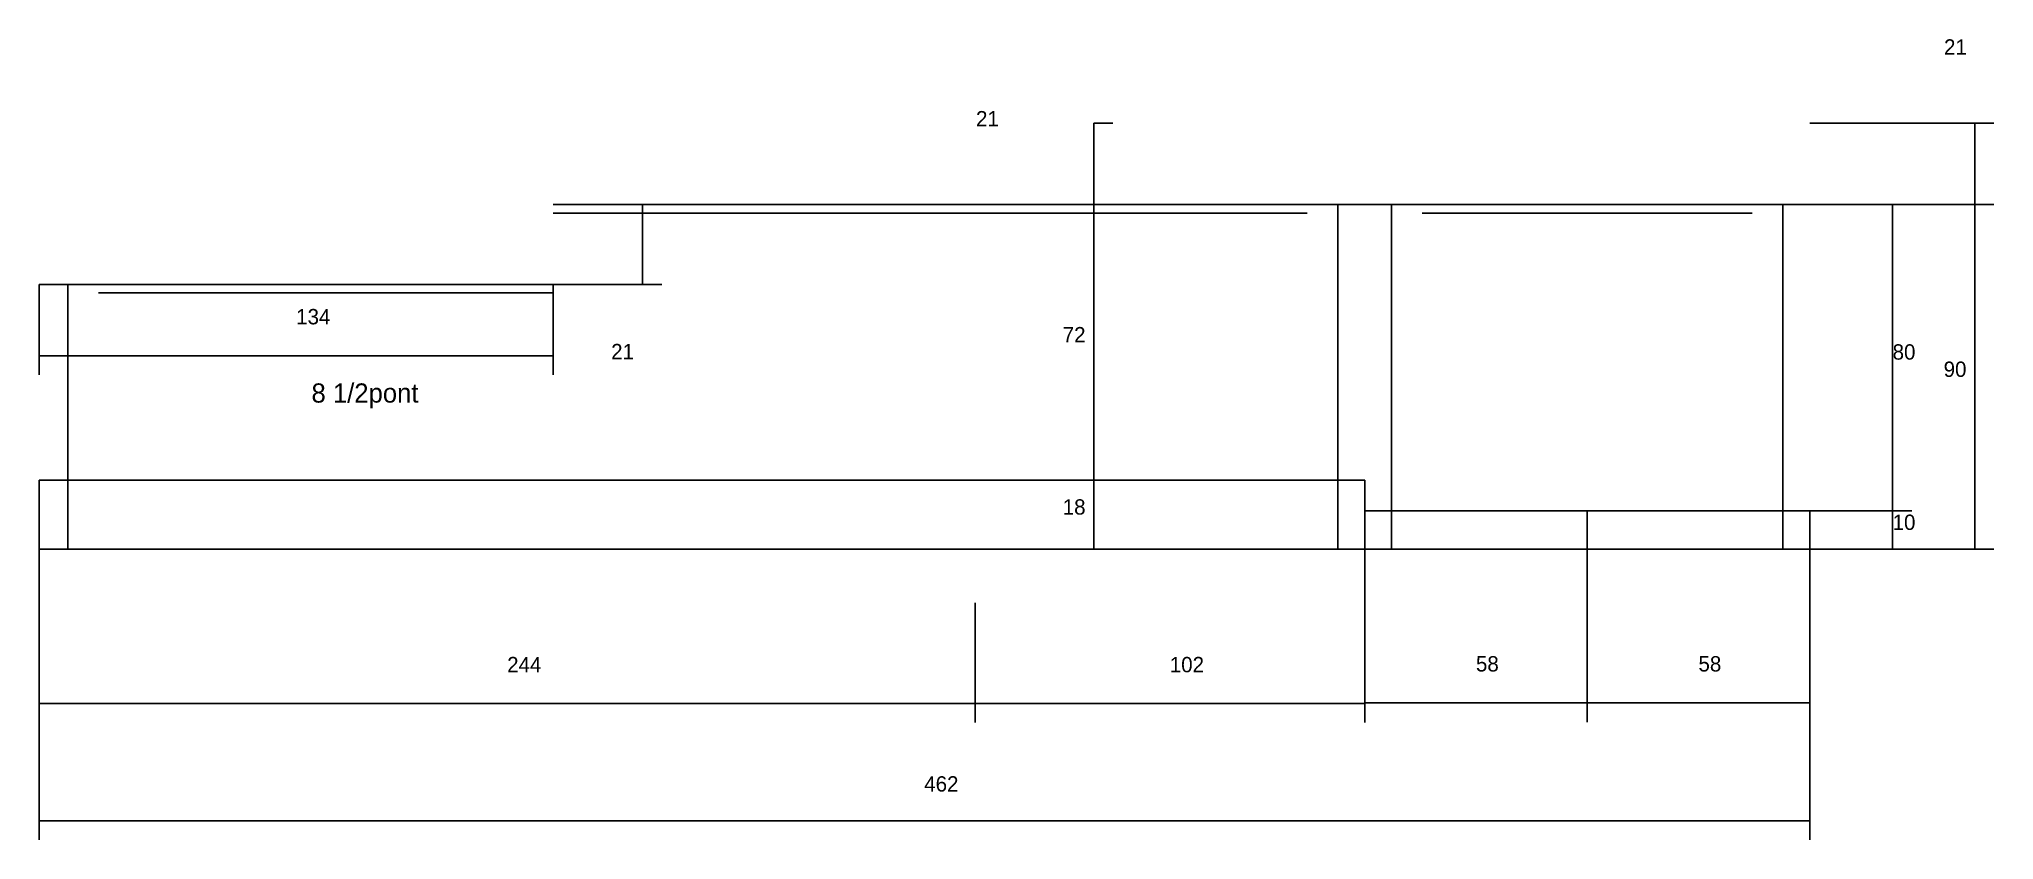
# Model space of a CAD drawing. Header units: metres. Extents: x -2848 to 21926, y -45195 to 1016.
# Drawn here: x 5456 to 5965, y -24523 to -24314 of the extents above; entities that cross this region are included whole.
import ezdxf

# ---------------------------------------------------------------- set-up
doc = ezdxf.new("R2010")
doc.units = ezdxf.units.M
for name, color, linetype in [('COTA', 4, 'Continuous'), ('NOMENCLATURA', 7, 'Continuous'), ('Painéis', 200, 'Continuous'), ('SARR_2.2x7', 40, 'Continuous')]:
    doc.layers.add(name, color=color, linetype=linetype)

msp = doc.modelspace()

# ---------------------------------------------------------------- texts
at = {"layer": 'COTA'}
for s, p in [('21', (5952.4, -24318.5)), ('21', (5700.1, -24337.2)), ('134', (5522.9, -24388.8)), ('72', (5722.7, -24393.5)), ('21', (5605, -24397.9)), ('80', (5939, -24398)), ('90', (5952.3, -24402.5)), ('18', (5722.7, -24438.4)), ('10', (5939, -24442.4)), ('244', (5577.9, -24479.5)), ('102', (5750.6, -24479.5)), ('58', (5830.4, -24479.3)), ('58', (5888.4, -24479.3)), ('462', (5686.6, -24510.6))]:
    msp.add_text(s, height=4, dxfattribs=at).set_placement(p)
at = {"layer": 'NOMENCLATURA'}
msp.add_text('8 1/2pont', height=5, dxfattribs=at).set_placement((5526.9, -24409.2))

# ---------------------------------------------------------------- linework, layer by layer
at = {"layer": 'COTA'}
for p, q in [((5730.8, -24357.6), (5730.8, -24336.4)), ((5730.8, -24336.4), (5735.8, -24336.4)), ((5917.4, -24336.4), (5965.4, -24336.4)), ((5960.4, -24357.6), (5960.4, -24336.4)), ((5589.9, -24357.6), (5618.2, -24357.6)), ((5613.2, -24378.4), (5613.2, -24357.6)), ((5730.8, -24429.4), (5730.8, -24357.6)), ((5730.8, -24357.6), (5735.8, -24357.6)), ((5730.8, -24357.6), (5735.8, -24357.6)), ((5917.4, -24357.6), (5944, -24357.6)), ((5917.4, -24357.6), (5965.4, -24357.6)), ((5917.4, -24357.6), (5965.4, -24357.6)), ((5939, -24437.4), (5939, -24357.6)), ((5960.4, -24447.4), (5960.4, -24357.6)), ((5455.9, -24378.4), (5455.9, -24402)), ((5589.9, -24378.4), (5589.9, -24402)), ((5589.9, -24378.4), (5618.2, -24378.4)), ((5455.9, -24397), (5589.9, -24397)), ((5455.9, -24429.4), (5455.9, -24492.6)), ((5699.9, -24429.4), (5735.8, -24429.4)), ((5699.9, -24429.4), (5735.8, -24429.4)), ((5730.8, -24447.4), (5730.8, -24429.4)), ((5801.4, -24429.4), (5801.4, -24492.6)), ((5801.4, -24437.4), (5801.4, -24492.5)), ((5859.4, -24437.4), (5859.4, -24492.5)), ((5859.4, -24437.4), (5859.4, -24492.5)), ((5917.4, -24437.4), (5944, -24437.4)), ((5917.4, -24437.4), (5917.4, -24492.5)), ((5917.4, -24437.4), (5944, -24437.4)), ((5939, -24447.4), (5939, -24437.4)), ((5455.9, -24447.4), (5455.9, -24523.2)), ((5699.9, -24447.4), (5735.8, -24447.4)), ((5917.4, -24447.4), (5944, -24447.4)), ((5917.4, -24447.4), (5965.4, -24447.4)), ((5917.4, -24447.4), (5917.4, -24523.2)), ((5699.9, -24461.4), (5699.9, -24492.6)), ((5699.9, -24461.4), (5699.9, -24492.6)), ((5455.9, -24487.6), (5699.9, -24487.6)), ((5699.9, -24487.6), (5801.4, -24487.6)), ((5801.4, -24487.5), (5859.4, -24487.5)), ((5859.4, -24487.5), (5917.4, -24487.5)), ((5455.9, -24518.2), (5917.4, -24518.2))]:
    msp.add_line(p, q, dxfattribs=at)
at = {"layer": 'Painéis'}
for p, q in [((5589.9, -24357.6), (5801.4, -24357.6)), ((5801.4, -24357.6), (5917.4, -24357.6)), ((5455.9, -24378.4), (5589.9, -24378.4)), ((5455.9, -24429.4), (5801.4, -24429.4)), ((5801.4, -24437.4), (5917.4, -24437.4)), ((5455.9, -24447.4), (5801.4, -24447.4)), ((5801.4, -24447.4), (5917.4, -24447.4))]:
    msp.add_line(p, q, dxfattribs=at)
at = {"layer": 'SARR_2.2x7'}
for p, q in [((5794.4, -24429.4), (5794.4, -24357.6)), ((5808.4, -24437.4), (5808.4, -24357.6)), ((5910.4, -24437.4), (5910.4, -24357.6)), ((5589.9, -24359.8), (5699.9, -24359.8)), ((5699.9, -24359.8), (5786.4, -24359.8)), ((5816.4, -24359.8), (5859.4, -24359.8)), ((5859.4, -24359.8), (5902.4, -24359.8)), ((5463.4, -24429.4), (5463.4, -24378.4)), ((5471.4, -24380.6), (5589.9, -24380.6)), ((5463.4, -24447.4), (5463.4, -24429.4)), ((5794.4, -24447.4), (5794.4, -24429.4)), ((5808.4, -24447.4), (5808.4, -24437.4)), ((5910.4, -24447.4), (5910.4, -24437.4))]:
    msp.add_line(p, q, dxfattribs=at)

msp.set_redraw_order([(e.dxf.handle, doc.entitydb.next_handle()) for e in msp.query("TEXT MTEXT ATTDEF DIMENSION ARC_DIMENSION")])  # texts and dimensions are drawn at this point

doc.saveas('drawing.dxf')
